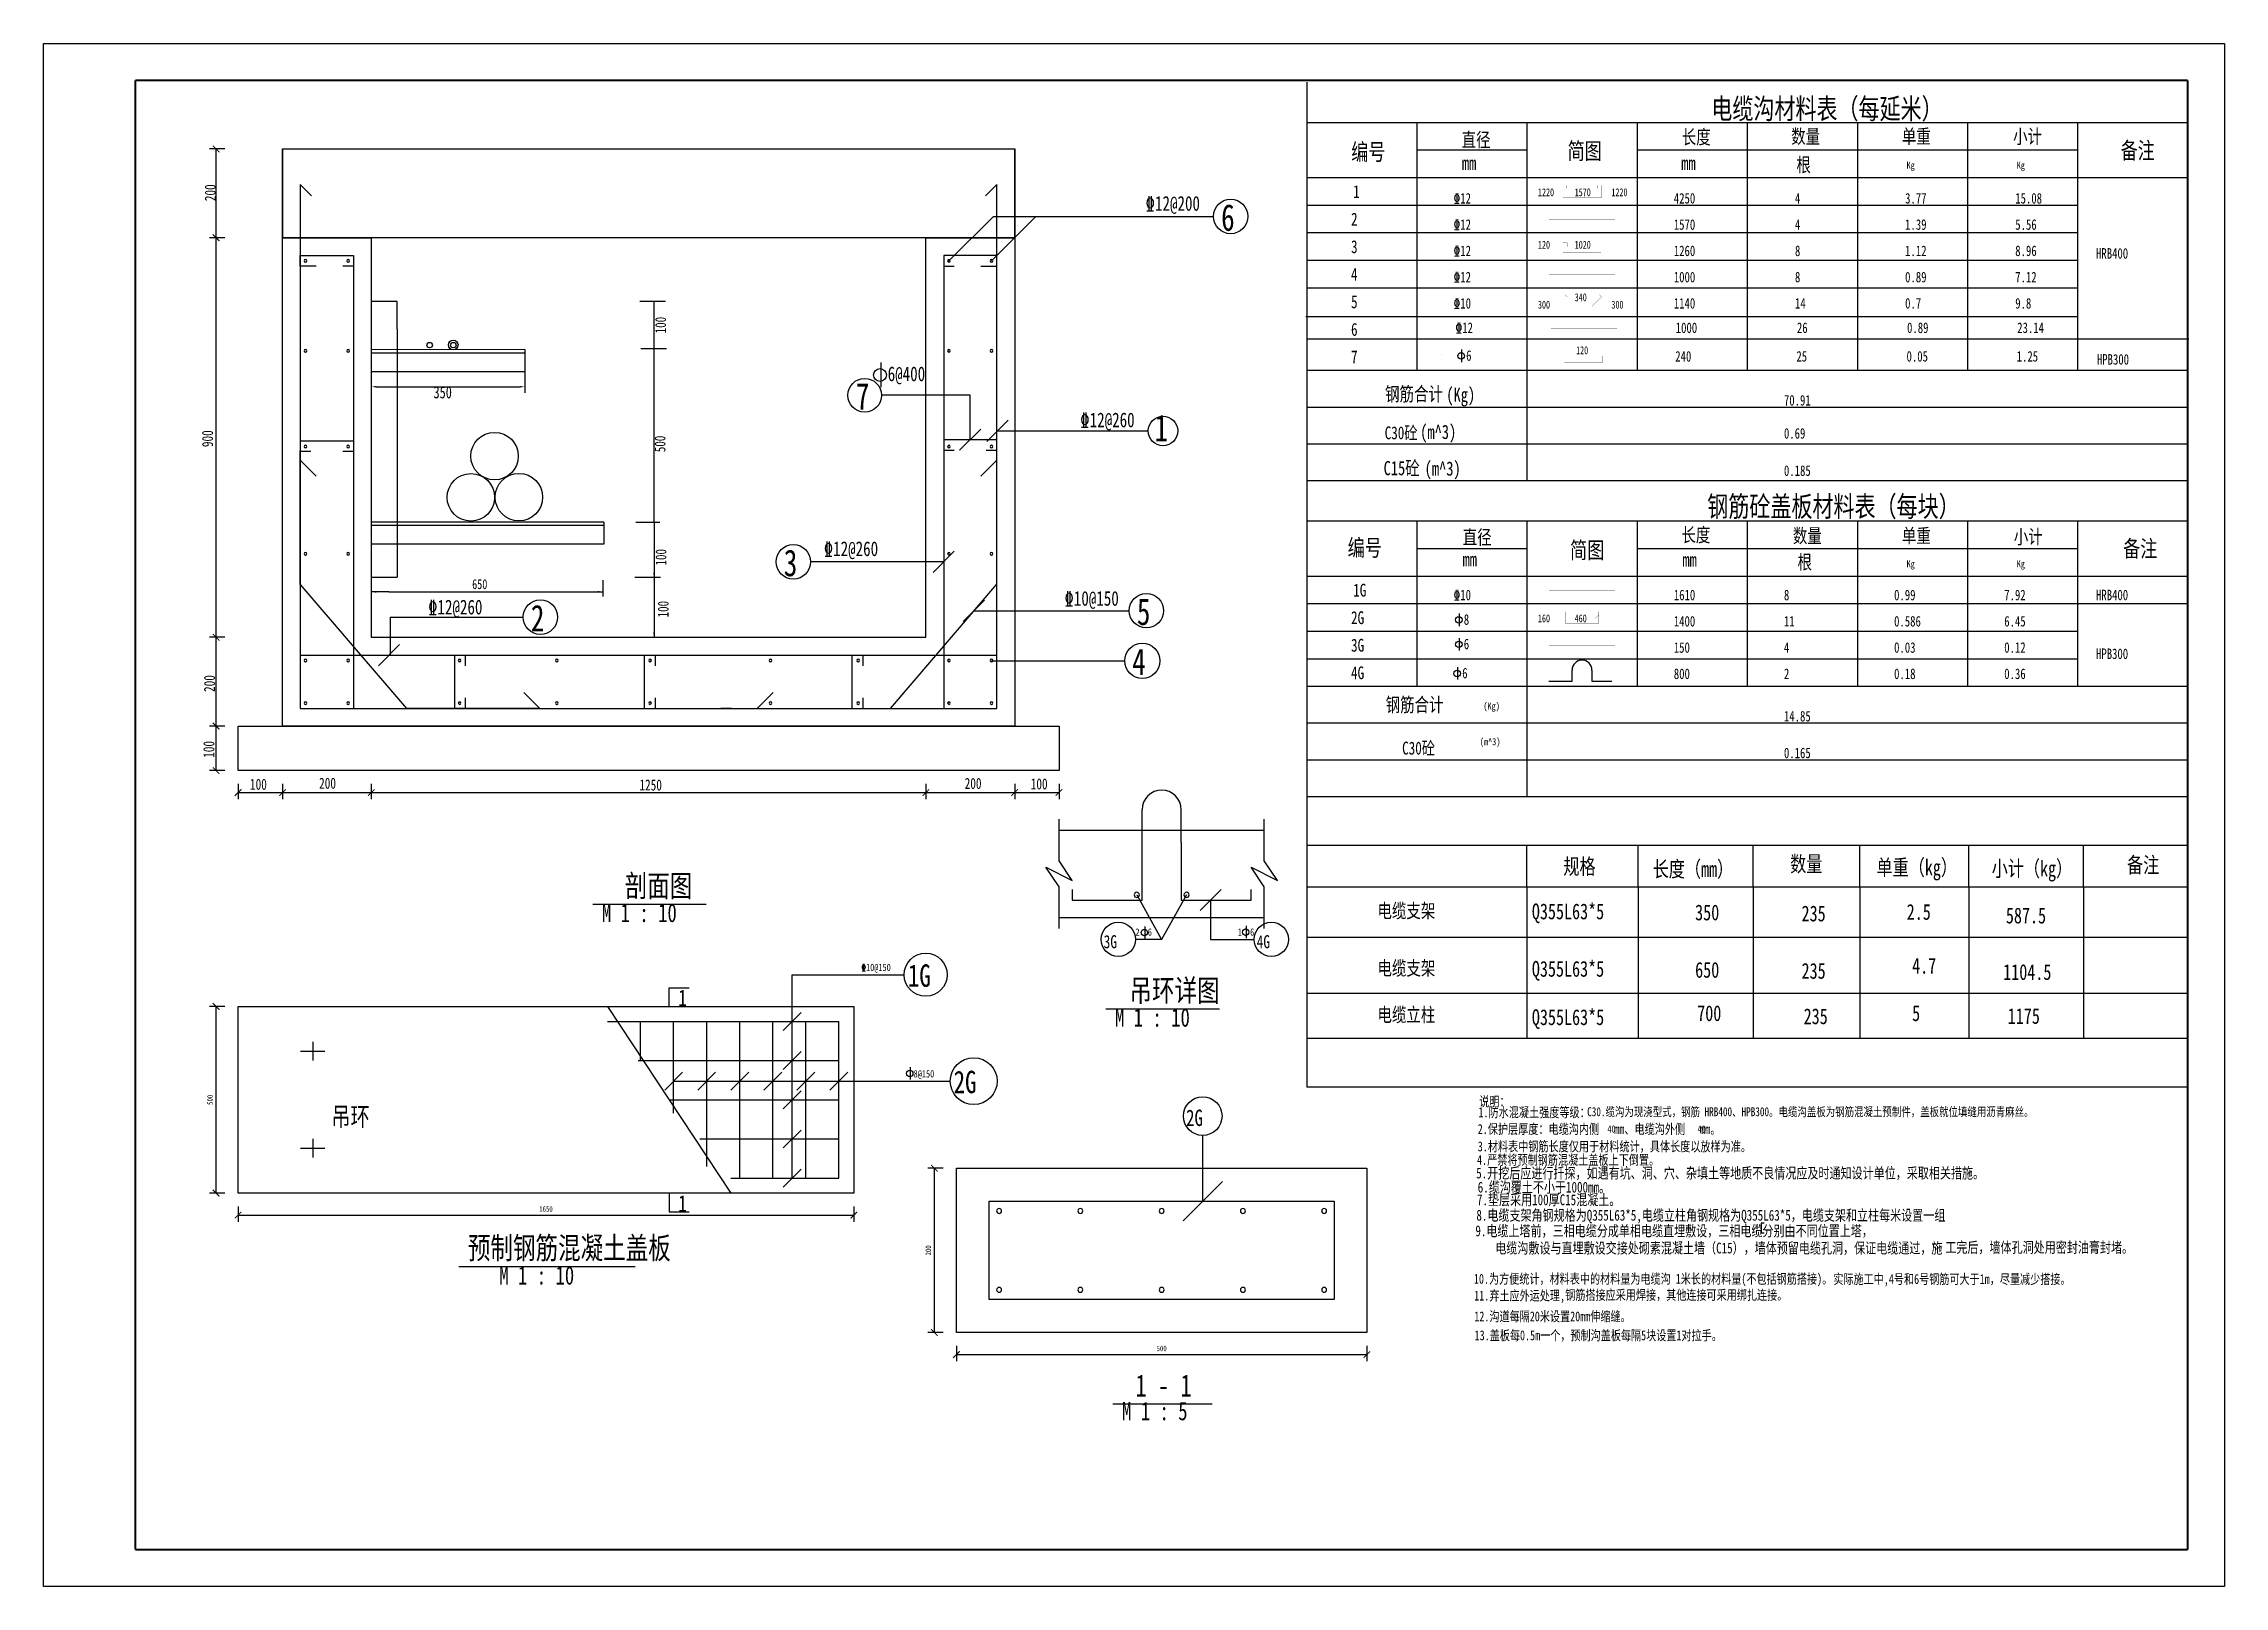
# Model space of a CAD drawing. Header units: inches. Extents: x -113 to 2477, y -497 to 443.
# Drawn here: x -64 to 530, y 1 to 421 of the extents above; entities that cross this region are included whole.
import ezdxf

# ---------------------------------------------------------------- set-up
doc = ezdxf.new("R2010")
doc.units = ezdxf.units.IN
doc.header["$MEASUREMENT"] = 0
doc.styles.add('宋体', font='', dxfattribs={"width": 0.75})
doc.styles.get('宋体').set_extended_font_data('SimSun')

msp = doc.modelspace()

# ---------------------------------------------------------------- texts
at = {"color": 0, "style": '宋体', "width": 0.75}
for s, height, p in [('电缆沟材料表（每延米）', 5.6, (390.647, 400.028)), ('编号', 4.55, (292.569, 388.79)), ('直径', 3.85, (322.624, 392.422)), ('简图', 4.55, (351.507, 389.034)), ('长度', 3.85, (382.597, 393.197)), ('数量', 3.85, (412.402, 393.36)), ('单重', 3.85, (442.529, 393.36)), ('小计', 3.85, (472.85, 393.329)), ('备注', 4.55, (502.137, 389.179)), ('mm', 3.85, (322.704, 386.087)), ('mm', 3.85, (382.454, 386.087)), ('根', 3.85, (413.821, 385.626)), ('Kg', 1.925, (443.826, 386.467)), ('Kg', 1.925, (473.826, 386.467)), ('1', 3.5, (293.096, 378.5)), ('1220', 2.145, (343.43, 379)), ('1570', 2.145, (353.43, 379)), ('1220', 2.145, (363.43, 379)), ('%%13212@200', 4, (236.549, 375.041, -2.901)), ('6', 7.252, (257.13, 369.579, -1.45)), ('2', 3.5, (292.513, 371)), ('%%13212', 2.86, (320.43, 377)), ('4250', 2.86, (380.43, 377)), ('4', 2.86, (413.43, 377)), ('3.77', 2.86, (443.43, 377)), ('15.08', 2.86, (473.43, 377)), ('%%13212', 2.86, (320.43, 369.85)), ('1570', 2.86, (380.43, 369.85)), ('4', 2.86, (413.43, 369.85)), ('1.39', 2.86, (443.43, 369.85)), ('5.56', 2.86, (473.43, 369.85)), ('3', 3.5, (292.513, 363.5)), ('%%13212', 2.86, (320.43, 362.7)), ('120', 2.145, (343.43, 364.7)), ('1020', 2.145, (353.43, 364.7)), ('1260', 2.86, (380.43, 362.7)), ('8', 2.86, (413.43, 362.7)), ('1.12', 2.86, (443.43, 362.7)), ('8.96', 2.86, (473.43, 362.7)), ('HRB400', 2.86, (495.43, 362)), ('4', 3.5, (292.513, 356)), ('%%13212', 2.86, (320.43, 355.55)), ('1000', 2.86, (380.43, 355.55)), ('8', 2.86, (413.43, 355.55)), ('0.89', 2.86, (443.43, 355.55)), ('7.12', 2.86, (473.43, 355.55)), ('5', 3.5, (292.513, 348.5)), ('%%13210', 2.86, (320.43, 348.4)), ('300', 2.145, (343.43, 348.4)), ('340', 2.145, (353.43, 350.4)), ('300', 2.145, (363.43, 348.4)), ('1140', 2.86, (380.43, 348.4)), ('14', 2.86, (413.43, 348.4)), ('0.7', 2.86, (443.43, 348.4)), ('9.8', 2.86, (473.43, 348.4)), ('%%13212', 2.86, (320.958, 341.75)), ('1000', 2.86, (380.958, 341.75)), ('26', 2.86, (413.958, 341.75)), ('0.89', 2.86, (443.958, 341.75)), ('23.14', 2.86, (473.958, 341.75)), ('6', 3.5, (292.513, 341)), ('7', 3.5, (292.513, 333.5)), ('6', 2.86, (323.867, 334.185)), ('120', 2.145, (353.822, 335.975)), ('240', 2.86, (380.822, 333.975)), ('25', 2.86, (413.822, 333.975)), ('0.05', 2.86, (443.822, 333.975)), ('1.25', 2.86, (473.822, 333.975)), ('HPB300', 2.86, (495.668, 333.138)), ('350', 3.2659, (42.595, 323.969)), ('7', 7.252, (157.624, 320.893, -1.45)), ('6@400', 4, (166.307, 328.641, -2.901)), ('钢筋合计', 3.85, (301.786, 323.225)), ('(Kg)', 3.85, (318.463, 323.015)), ('70.91', 2.86, (410.43, 322)), ('%%13212@260', 4, (218.752, 316.095, -2.901)), ('1', 7.252, (238.965, 312.277, -1.45)), ('C30砼', 3.5, (301.674, 312.827)), ('(m^ 3)', 3.85, (311.35, 312.901)), ('0.69', 2.86, (410.43, 313)), ('C15砼', 3.85, (301.386, 303.043)), ('(m^ 3)', 3.85, (312.561, 302.924)), ('0.185', 2.86, (410.43, 302.85)), ('钢筋砼盖板材料表（每块）', 5.6, (389.553, 291.752)), ('编号', 4.55, (291.601, 281.018)), ('直径', 3.85, (322.934, 284.219)), ('简图', 4.55, (352.177, 280.373)), ('长度', 3.85, (382.488, 284.865)), ('数量', 3.85, (412.862, 284.634)), ('单重', 3.85, (442.56, 284.629)), ('小计', 3.85, (473.03, 284.355)), ('备注', 4.55, (502.824, 280.769)), ('3', 7.252, (137.999, 275.546, -1.45)), ('%%13212@260', 4, (148.883, 281.027, -2.901)), ('mm', 3.85, (322.876, 278.207)), ('mm', 3.85, (382.76, 278.102)), ('根', 3.85, (414.121, 277.473)), ('Kg', 1.925, (443.826, 277.967)), ('Kg', 1.925, (473.826, 277.967)), ('650', 2.7, (53.126, 272.028)), ('1G', 3.5, (293.096, 270)), ('%%13212@260', 4, (41.108, 265.15, -2.901)), ('2', 7.252, (69.11, 260.497, -1.45)), ('%%13210@150', 4, (214.435, 267.501, -2.901)), ('5', 7.252, (234.173, 262.251, -1.45)), ('%%13210', 2.86, (320.43, 269)), ('1610', 2.86, (380.43, 269)), ('8', 2.86, (410.43, 269)), ('0.99', 2.86, (440.43, 269)), ('7.92', 2.86, (470.43, 269)), ('HRB400', 2.86, (495.43, 269)), ('2G', 3.5, (292.513, 262.5)), ('8', 2.86, (323.223, 262.319)), ('160', 2.145, (343.43, 263)), ('460', 2.145, (353.43, 263)), ('1400', 2.86, (380.43, 261.85)), ('11', 2.86, (410.43, 261.85)), ('0.586', 2.86, (440.43, 261.85)), ('6.45', 2.86, (470.43, 261.85)), ('4', 7.252, (232.888, 248.601)), ('4', 7.252, (232.888, 248.601)), ('4', 7.252, (232.888, 248.601)), ('4', 7.252, (232.888, 248.601)), ('3G', 3.5, (292.513, 255)), ('6', 2.86, (323.223, 255.669)), ('150', 2.86, (380.43, 254.7)), ('4', 2.86, (410.43, 254.7)), ('0.03', 2.86, (440.43, 254.7)), ('0.12', 2.86, (470.43, 254.7)), ('HPB300', 2.86, (495.43, 253)), ('4G', 3.5, (292.513, 247.5)), ('6', 2.86, (322.793, 247.731)), ('800', 2.86, (380.43, 247.55)), ('2', 2.86, (410.43, 247.55)), ('0.18', 2.86, (440.43, 247.55)), ('0.36', 2.86, (470.43, 247.55)), ('钢筋合计', 3.85, (301.955, 238.643)), ('(Kg)', 1.925, (328.542, 239.217)), ('14.85', 2.86, (410.43, 236)), ('(m^ 3)', 1.925, (327.58, 229.537)), ('C30砼', 3.5, (306.43, 227)), ('0.165', 2.86, (410.43, 226)), ('规格', 4.29, (350.352, 194.377)), ('长度（mm）', 4.29, (374.672, 193.674)), ('数量', 4.29, (412.13, 195.081)), ('单重（kg）', 4.29, (435.639, 194.123)), ('小计（kg）', 4.29, (467.003, 193.815)), ('备注', 4.29, (503.883, 194.799)), ('剖面图', 6, (94.679, 188.254)), ('M 1 : 10', 5, (88.458, 181.381)), ('电缆支架', 3.85, (299.71, 182.537)), ('Q355L63*5', 4.29, (341.768, 182.141)), ('350', 4.29, (386.237, 181.86)), ('235', 4.29, (415.226, 181.579)), ('2.5', 4.29, (443.864, 182.001)), ('587.5', 4.29, (470.884, 181.016)), ('2  6', 2, (233.793, 177.66, -0.714)), ('1  6', 2, (261.66, 177.66, -0.714)), ('3G', 3.5681, (225.123, 174.258, -0.714)), ('3G', 3.5681, (225.123, 174.258, -0.714)), ('4G', 3.5681, (266.809, 174.258, -0.714)), ('%%13210@150', 2, (159.124, 168.048, -0.61)), ('1G', 6.0982, (171.808, 163.765, -0.61)), ('吊环详图', 6, (232.161, 159.772)), ('电缆支架', 3.85, (299.71, 166.903)), ('Q355L63*5', 4.29, (341.768, 166.508)), ('650', 4.29, (386.237, 166.226)), ('235', 4.29, (415.226, 165.945)), ('4.7', 4.29, (445.341, 167.352)), ('1104.5', 4.29, (470.146, 165.629)), ('1', 4.5, (109.27, 158.491)), ('M 1 : 10', 5, (228.208, 152.899)), ('电缆立柱', 3.85, (299.71, 154.254)), ('Q355L63*5', 4.29, (341.768, 153.345)), ('700', 4.29, (386.8, 154.429)), ('235', 4.29, (415.789, 153.585)), ('5', 4.29, (445.341, 154.429)), ('1175', 4.29, (471.39, 153.673)), ('8@150', 2, (173.375, 139.082, -0.61)), ('2G', 6.0982, (184.269, 134.798, -0.61)), ('吊环', 5.0818, (14.789, 125.885, -0.61)), ('1.防水混凝土强度等级：  ', 2.695, (327.21, 128.259)), ('说明：', 2.695, (327.443, 131.207)), (' C30.缆沟为现浇型式，钢筋 HRB400、HPB300。电缆沟盖板为钢筋混凝土预制件，盖板就位填缝用沥青麻丝。', 2.45, (355.58, 128.525)), ('2G', 4.472, (247.595, 125.86)), ('2.保护层厚度：电缆沟内侧   mm、电缆沟外侧   mm。', 2.695, (327.014, 123.698)), ('40', 1.96, (362.364, 124.074)), ('40', 1.96, (386.917, 124.074)), ('3.材料表中钢筋长度仅用于材料统计，具体长度以放样为准。', 2.695, (327.024, 118.959)), ('5.开挖后应进行扦探，如遇有坑、洞、穴、杂填土等地质不良情况应及时通知设计单位，采取相关措施。', 2.94, (326.599, 111.586)), ('4.严禁将预制钢筋混凝土盖板上下倒置。', 2.695, (326.829, 115.3)), ('7.垫层采用100厚C15混凝土。', 2.94, (326.803, 104.309)), ('6.缆沟覆土不小于1000mm。', 2.94, (327.021, 107.741)), ('1', 4.5, (109.27, 102.509)), ('8.电缆支架角钢规格为Q355L63*5,电缆立柱角钢规格为Q355L63*5，电缆支架和立柱每米设置一组', 2.94, (326.648, 100.095)), ('预制钢筋混凝土盖板', 6, (51.97, 89.662)), ('9.电缆上塔前，三相电缆分成单相电缆直埋敷设，三相电缆分别由不同位置上塔，', 2.94, (326.382, 95.84)), ('电缆沟敷设与直埋敷设交接处砌素混凝土墙（C15），墙体预留电缆孔洞，保证电缆通过，施', 2.94, (331.805, 91.168)), ('工完后，墙体孔洞处用密封油膏封堵。', 2.94, (454.39, 91.348)), ('M 1 : 10', 5, (60.508, 82.694)), ('10.为方便统计，材料表中的材料量为电缆沟 1米长的材料量(不包括钢筋搭接)。', 2.688, (325.979, 82.92)), ('实际施工中,4号和6号钢筋可大于1m，尽量减少搭接。', 2.688, (423.884, 82.853)), ('11.弃土应外运处理,', 2.688, (326.063, 78.354)), ('钢筋搭接应采用焊接，其他连接可采用绑扎连接。', 2.688, (350.849, 78.536)), ('12.沟道每隔20米设置20mm伸缩缝。', 2.688, (326.086, 72.686)), ('13.盖板每0.5m一个，预制沟盖板每隔5块设置1对拉手。', 2.688, (326.173, 67.529)), ('1 - 1', 6, (233.803, 52.217)), ('M 1 : 5', 5, (230.131, 45.755))]:
    msp.add_text(s, height=height, dxfattribs=at).set_placement(p)
for s, p in [('100', (105.914, 341.652)), ('500', (105.76, 309.301)), ('100', (106.009, 278.448)), ('100', (106.625, 264.317))]:
    msp.add_text(s, height=2.9393, rotation=90, dxfattribs=at).set_placement(p)
at = {"color": 0, "attachment_point": 5, "rotation": 90, "style": '宋体'}
for s, insert, char_height in [('\\A1;200', (-18.19, 379.942), 3), ('\\A1;900', (-18.937, 312.981), 3), ('\\A1;200', (-18.404, 246.317), 3), ('\\A1;100', (-18.58, 228.398), 3), ('\\A1;500', (-18.27, 133), 1.5), ('\\A1;200', (177.38, 92), 1.5)]:
    msp.add_mtext(s, dxfattribs=dict(at, insert=insert, char_height=char_height))
at = {"color": 0, "attachment_point": 5, "style": '宋体'}
for s, insert, char_height in [('\\A1;100', (-5.098, 218.873), 3), ('\\A1;200', (13.736, 219.154), 3), ('\\A1;1250', (101.744, 218.681), 3), ('\\A1;200', (189.567, 219.111), 3), ('\\A1;100', (207.568, 218.967), 3), ('\\A1;1650', (73.23, 103.241), 1.5), ('\\A1;500', (240.93, 65.29), 1.5)]:
    msp.add_mtext(s, dxfattribs=dict(at, insert=insert, char_height=char_height))

# ---------------------------------------------------------------- blocks, each defined once
blk = doc.blocks.new('_ArchTick')
at = {"color": 0, "linetype": 'ByBlock', "const_width": 0.15}
blk.add_lwpolyline([(-0.5, -0.5), (0.5, 0.5)], dxfattribs=at)
blk = doc.blocks.new('a2')
at = {"color": 3}
for p, q in [((-584, 410), (10, 410)), ((-584, -10), (-584, 410)), ((10, 410), (10, -10)), ((10, -10), (-584, -10))]:
    blk.add_line(p, q, dxfattribs=at)
at = {"color": 3, "const_width": 0.6}
for points in [[(-559, 0), (-559, 400)], [(-559, 400), (0, 400)], [(0, 400), (0, 0)], [(0, 0), (-559, 0)]]:
    blk.add_lwpolyline(points, dxfattribs=at)

# ---------------------------------------------------------------- linework, layer by layer
at = {"color": 0}
for p, q in [((280.43, 410), (280.43, 301.5)), ((520.43, 399), (280.43, 399)), ((310.43, 399), (310.43, 331.5)), ((340.43, 399), (340.43, 301.5)), ((370.43, 399), (370.43, 331.5)), ((400.43, 399), (400.43, 331.5)), ((430.43, 399), (430.43, 331.5)), ((460.43, 399), (460.43, 331.5)), ((490.43, 399), (490.43, 331.5)), ((-14.245, 391.855), (-18.42, 391.855)), ((-16.62, 367.682), (-16.62, 391.855)), ((1.466, 367.682), (1.466, 391.855)), ((1.466, 391.855), (1.466, 391.855)), ((1.466, 391.855), (1.466, 367.682)), ((1.466, 367.682), (1.466, 391.855)), ((1.466, 391.855), (200.893, 391.855)), ((1.466, 234.731), (1.466, 391.855)), ((1.466, 391.855), (1.466, 391.855)), ((1.466, 391.855), (1.466, 367.682)), ((200.893, 367.682), (200.893, 391.855)), ((200.893, 391.855), (200.893, 391.855)), ((200.893, 391.855), (200.893, 367.682)), ((200.893, 391.855), (200.893, 367.682)), ((200.893, 367.682), (200.893, 391.855)), ((200.893, 391.855), (200.893, 391.855)), ((200.893, 391.855), (200.893, 234.731)), ((340.43, 391.5), (310.43, 391.5)), ((490.43, 391.5), (370.43, 391.5)), ((9.377, 379.11), (6.301, 382.186)), ((6.301, 382.186), (6.301, 239.566)), ((196.059, 382.186), (192.982, 379.11)), ((196.059, 239.566), (196.059, 382.186)), ((520.43, 384), (280.43, 384)), ((490.43, 376.5), (280.43, 376.5)), ((183.005, 361.397), (195.092, 373.484)), ((194.608, 361.397), (206.695, 373.484)), ((195.092, 373.484), (255.041, 373.484)), ((206.695, 373.484), (255.041, 373.484)), ((490.43, 369), (280.43, 369)), ((-14.245, 367.682), (-18.42, 367.682)), ((-14.245, 367.682), (-18.42, 367.682)), ((-16.62, 258.904), (-16.62, 367.682)), ((1.466, 367.682), (25.639, 367.682)), ((25.639, 367.682), (1.466, 367.682)), ((200.893, 367.682), (1.466, 367.682)), ((1.466, 367.682), (25.639, 367.682)), ((6.301, 359.947), (6.301, 362.848)), ((6.301, 362.848), (20.805, 362.848)), ((6.301, 359.947), (6.301, 362.848)), ((6.301, 362.848), (20.805, 362.848)), ((20.805, 362.848), (20.805, 359.947)), ((20.805, 362.848), (20.805, 239.566)), ((25.639, 367.682), (25.639, 367.682)), ((25.639, 367.682), (25.639, 258.904)), ((200.893, 367.682), (176.72, 367.682)), ((176.72, 367.682), (176.72, 367.682)), ((176.72, 367.682), (200.893, 367.682)), ((176.72, 258.904), (176.72, 367.682)), ((176.72, 367.682), (200.893, 367.682)), ((9.202, 359.947), (6.301, 359.947)), ((10.652, 359.947), (6.301, 359.947)), ((20.805, 359.947), (17.904, 359.947)), ((183.005, 361.397), (183.005, 361.397)), ((194.608, 361.397), (194.608, 361.397)), ((490.43, 361.5), (280.43, 361.5)), ((490.43, 354), (280.43, 354)), ((32.687, 350.328), (25.688, 350.328)), ((32.687, 342.838), (32.687, 350.363)), ((105.754, 350.328), (98.756, 350.328)), ((102.648, 350.235), (102.642, 337.486)), ((490.191, 346.156), (280.191, 346.156)), ((32.687, 342.838), (32.687, 279.068)), ((520.668, 340.06), (280.668, 340.06)), ((67.435, 337.244), (25.667, 337.162)), ((67.435, 336.229), (25.667, 336.229)), ((67.435, 337.244), (67.435, 331.266)), ((67.435, 337.244), (67.435, 325.498)), ((106.072, 337.467), (99.074, 337.467)), ((102.659, 335.948), (102.659, 337.467)), ((102.659, 291.515), (102.659, 335.948)), ((164.45, 333.737), (164.45, 326.964)), ((317.273, 335.827), (317.273, 335.827)), ((322.62, 337.216), (322.62, 333.829)), ((25.667, 331.283), (67.435, 331.266)), ((26.984, 327.118), (66.139, 327.118)), ((520.43, 331.5), (280.43, 331.5)), ((188.807, 324.798), (164.634, 324.798)), ((188.807, 312.712), (188.807, 324.798)), ((520.43, 321.5), (280.43, 321.5)), ((191.707, 315.612), (185.906, 309.811)), ((199.084, 317.991), (193.283, 312.189)), ((196.183, 315.09), (237.277, 315.09)), ((6.301, 312.435), (20.805, 312.435)), ((6.301, 273.408), (6.301, 309.667)), ((9.202, 309.535), (6.301, 309.535)), ((20.805, 309.535), (17.904, 309.535)), ((520.43, 311.5), (280.43, 311.5)), ((6.301, 307.166), (10.652, 302.815)), ((520.43, 301.5), (280.43, 301.5)), ((280.43, 301.5), (280.43, 215.5)), ((102.659, 290.219), (102.659, 291.515)), ((6.301, 287.428), (6.301, 290.329)), ((20.805, 290.329), (20.805, 287.428)), ((89.021, 290.266), (25.688, 290.266)), ((89.016, 289.332), (25.688, 289.332)), ((89.016, 289.332), (89.016, 289.332)), ((89.063, 284.387), (89.063, 290.219)), ((97.697, 290.219), (104.279, 290.219)), ((102.659, 290.219), (102.659, 258.904)), ((520.43, 290.5), (280.43, 290.5)), ((310.43, 290.5), (310.43, 245.5)), ((340.43, 290.5), (340.43, 215.5)), ((370.43, 290.5), (370.43, 245.5)), ((400.43, 290.5), (400.43, 245.5)), ((430.43, 290.5), (430.43, 245.5)), ((460.43, 290.5), (460.43, 245.5)), ((490.43, 290.5), (490.43, 245.5)), ((25.688, 284.387), (89.063, 284.387)), ((181.555, 279.451), (145.295, 279.451)), ((184.456, 282.352), (178.654, 276.55)), ((340.43, 283), (310.43, 283)), ((490.43, 283), (370.43, 283)), ((35.308, 239.566), (6.301, 273.408)), ((25.688, 275.301), (32.687, 275.301)), ((32.687, 279.068), (32.687, 275.301)), ((88.698, 274.501), (88.698, 270.001)), ((97.41, 275.301), (104.408, 275.301)), ((520.43, 275.5), (280.43, 275.5)), ((30.396, 271.276), (25.695, 271.26)), ((30.396, 271.276), (70.423, 271.276)), ((70.423, 271.276), (88.583, 271.276)), ((192.681, 269.057), (186.88, 263.255)), ((520.43, 268), (280.43, 268)), ((30.76, 264.401), (67.02, 264.401)), ((30.76, 264.401), (30.76, 254.069)), ((189.781, 266.156), (232.083, 266.156)), ((321.976, 265.35), (321.976, 261.963)), ((-14.245, 258.904), (-18.42, 258.904)), ((-14.245, 258.904), (-18.42, 258.904)), ((-16.62, 234.731), (-16.62, 258.904)), ((25.639, 258.904), (176.72, 258.904)), ((33.368, 256.932), (27.567, 251.13)), ((490.43, 260.5), (280.43, 260.5)), ((321.976, 258.699), (321.976, 255.313)), ((6.301, 254.069), (196.059, 254.069)), ((48.362, 239.566), (48.362, 254.069)), ((48.362, 254.069), (51.262, 254.069)), ((51.262, 254.069), (51.262, 251.169)), ((100.106, 239.566), (100.106, 254.069)), ((103.007, 254.069), (103.007, 251.169)), ((120.881, 254.069), (123.781, 254.069)), ((156.619, 239.566), (156.619, 254.069)), ((159.52, 254.069), (159.52, 251.169)), ((183.005, 252.619), (183.005, 252.619)), ((194.608, 252.619), (194.608, 252.619)), ((194.619, 252.506), (230.879, 252.506)), ((194.619, 252.506), (230.879, 252.506)), ((194.619, 252.506), (230.879, 252.506)), ((194.619, 252.506), (230.879, 252.506)), ((490.43, 253), (280.43, 253)), ((321.546, 250.762), (321.546, 247.375)), ((352.73, 247), (352.73, 250)), ((358.13, 250), (358.13, 247)), ((67.217, 243.917), (71.568, 239.566)), ((520.43, 245.5), (280.43, 245.5)), ((346.43, 247), (352.73, 247)), ((358.13, 247), (363.53, 247)), ((6.301, 239.566), (196.059, 239.566)), ((71.568, 239.566), (35.308, 239.566)), ((51.262, 239.566), (48.362, 239.566)), ((51.262, 242.466), (51.262, 239.566)), ((103.007, 242.466), (103.007, 239.566)), ((123.781, 239.566), (120.881, 239.566)), ((159.52, 242.466), (159.52, 239.566)), ((183.005, 241.016), (183.005, 241.016)), ((194.608, 241.016), (194.608, 241.016)), ((-14.245, 234.731), (-18.42, 234.731)), ((-14.245, 234.731), (-18.42, 234.731)), ((-16.62, 222.645), (-16.62, 234.731)), ((-10.62, 222.645), (-10.62, 234.731)), ((-10.62, 234.731), (212.98, 234.731)), ((200.893, 234.731), (1.466, 234.731)), ((212.98, 234.731), (212.98, 222.645)), ((520.43, 235.5), (280.43, 235.5)), ((-14.245, 222.645), (-18.42, 222.645)), ((212.98, 222.645), (-10.62, 222.645)), ((520.43, 225.5), (280.43, 225.5)), ((-10.62, 219.02), (-10.62, 214.845)), ((-10.62, 216.645), (1.466, 216.645)), ((1.466, 219.02), (1.466, 214.845)), ((1.466, 219.02), (1.466, 214.845)), ((1.466, 216.645), (25.639, 216.645)), ((25.639, 219.02), (25.639, 214.845)), ((25.639, 219.02), (25.639, 214.845)), ((25.639, 216.645), (176.72, 216.645)), ((176.72, 219.02), (176.72, 214.845)), ((176.72, 219.02), (176.72, 214.845)), ((176.72, 216.645), (200.893, 216.645)), ((200.893, 219.02), (200.893, 214.845)), ((200.893, 219.02), (200.893, 214.845)), ((200.893, 216.645), (212.98, 216.645)), ((212.98, 219.02), (212.98, 214.845)), ((520.43, 215.5), (280.43, 215.5)), ((280.43, 215.5), (280.43, 201.783)), ((212.98, 198.068), (212.98, 209.394)), ((235.578, 203.004, -0.714), (235.58, 211.975)), ((246.282, 203.004, -0.714), (246.272, 211.975)), ((268.88, 198.068), (268.88, 209.394)), ((212.98, 206.394, -0.714), (268.88, 206.394, -0.714)), ((235.578, 187.364, -0.714), (235.578, 203.004, -0.714)), ((246.282, 203.004, -0.714), (246.282, 187.364, -0.714)), ((520.43, 202.251), (280.43, 202.251)), ((340.43, 190.865), (340.43, 202.251)), ((370.75, 190.865), (370.75, 202.251)), ((402.029, 190.865), (402.029, 202.251)), ((431.073, 190.865), (431.073, 202.251)), ((460.755, 190.865), (460.755, 202.251)), ((492.033, 190.865), (492.033, 202.251)), ((212.98, 190.932), (209.412, 196.284)), ((209.412, 196.284), (216.548, 192.716)), ((216.548, 192.716), (212.98, 198.068)), ((268.88, 190.932), (265.312, 196.284)), ((265.312, 196.284), (272.448, 192.716)), ((272.448, 192.716), (268.88, 198.068)), ((280.43, 201.783), (280.43, 187.855)), ((212.98, 179.606), (212.98, 190.932)), ((216.548, 190.218, -0.714), (216.548, 187.364, -0.714)), ((257.105, 190.218), (251.396, 184.509)), ((265.312, 187.364, -0.714), (265.312, 190.218, -0.714)), ((268.88, 179.606), (268.88, 190.932)), ((520.43, 190.865), (280.43, 190.865)), ((340.43, 190.865), (340.43, 176.936)), ((370.75, 190.865), (370.75, 177.216)), ((402.029, 190.865), (402.029, 177.216)), ((431.073, 190.865), (431.073, 177.216)), ((460.755, 190.865), (460.755, 177.216)), ((492.033, 190.865), (492.033, 176.936)), ((216.548, 187.364, -0.714), (235.578, 187.364, -0.714)), ((234.15, 188.791), (240.93, 176.66)), ((234.15, 188.791), (234.15, 188.791)), ((247.709, 188.791), (240.93, 176.66)), ((246.282, 187.364, -0.714), (265.312, 187.364, -0.714)), ((247.709, 188.791), (247.709, 188.791)), ((254.251, 187.364), (254.251, 176.66)), ((280.43, 187.855), (280.43, 136.445)), ((212.98, 182.606, -0.714), (268.88, 182.606, -0.714)), ((236.317, 180.218), (236.317, 176.831)), ((263.917, 180.345), (263.917, 176.958)), ((240.93, 176.66), (233.793, 176.66)), ((240.93, 176.66), (233.793, 176.66)), ((254.251, 176.66), (266.144, 176.66)), ((520.43, 177.216), (280.43, 177.216)), ((340.43, 176.936), (340.43, 149.639)), ((370.75, 177.216), (370.75, 149.639)), ((402.029, 177.216), (402.029, 149.639)), ((431.073, 177.216), (431.073, 149.639)), ((460.755, 177.216), (460.755, 149.639)), ((492.033, 177.216), (492.033, 149.639)), ((140.31, 154.344), (140.31, 167.048)), ((140.31, 167.048), (170.801, 167.048)), ((106.77, 158.491), (106.77, 163.491)), ((106.77, 163.491), (112.27, 163.491)), ((520.43, 161.922), (280.43, 161.922)), ((-14.245, 158.409), (-18.42, 158.409)), ((-16.62, 107.591), (-16.62, 158.409)), ((-10.62, 107.591, -0.61), (-10.62, 158.409, -0.61)), ((-10.62, 158.409, -0.61), (157.08, 158.409, -0.61)), ((90, 158.409, -0.61), (123.54, 107.591, -0.61)), ((142.749, 156.783), (137.87, 151.904)), ((157.08, 158.409, -0.61), (157.08, 107.591, -0.61)), ((9.707, 148.754, -0.61), (9.707, 143.672, -0.61)), ((90, 154.344, -0.61), (153.014, 154.344, -0.61)), ((99.002, 143.89, -0.61), (99.002, 154.344, -0.61)), ((108.004, 129.37, -0.61), (108.004, 154.344, -0.61)), ((117.006, 114.851, -0.61), (117.006, 154.344, -0.61)), ((126.008, 111.656, -0.61), (126.008, 154.344, -0.61)), ((135.01, 111.656, -0.61), (135.01, 154.344, -0.61)), ((140.31, 143.672), (140.31, 154.344)), ((144.012, 111.656, -0.61), (144.012, 154.344, -0.61)), ((153.014, 111.656, -0.61), (153.014, 154.344, -0.61)), ((520.43, 149.639), (280.43, 149.639)), ((6.404, 146.213, -0.61), (13.01, 146.213, -0.61)), ((98.385, 143.672, -0.61), (153.014, 143.672, -0.61)), ((142.749, 146.111), (137.87, 141.233)), ((140.31, 133), (140.31, 143.672)), ((110.443, 140.521), (105.565, 135.643)), ((108.004, 138.082), (117.006, 138.082)), ((119.445, 140.521), (114.567, 135.643)), ((117.006, 138.082), (126.008, 138.082)), ((128.447, 140.521), (123.569, 135.643)), ((126.008, 138.082), (135.01, 138.082)), ((137.449, 140.521), (132.571, 135.643)), ((135.01, 138.082), (144.012, 138.082)), ((146.451, 140.521), (141.573, 135.643)), ((144.012, 138.082), (153.014, 138.082)), ((155.453, 140.521), (150.575, 135.643)), ((153.014, 138.082), (163.033, 138.082)), ((163.033, 138.082), (183.36, 138.082)), ((172.421, 141.882), (172.421, 138.495)), ((106.77, 133, -0.61), (153.014, 133, -0.61)), ((142.749, 135.439), (137.87, 130.561)), ((140.31, 122.328), (140.31, 133)), ((520.43, 136.445), (280.43, 136.445)), ((142.749, 124.767), (137.87, 119.889)), ((6.404, 119.787, -0.61), (13.01, 119.787, -0.61)), ((9.707, 122.328, -0.61), (9.707, 117.246, -0.61)), ((115.155, 122.328, -0.61), (153.014, 122.328, -0.61)), ((140.31, 111.656), (140.31, 122.328)), ((252.11, 105.416), (252.11, 123.304)), ((142.749, 114.096), (137.87, 109.217)), ((181.405, 114.36), (177.23, 114.36)), ((179.03, 69.64), (179.03, 114.36)), ((185.03, 69.64, -1.342), (185.03, 114.36, -1.342)), ((185.03, 114.36, -1.342), (296.83, 114.36, -1.342)), ((296.83, 114.36, -1.342), (296.83, 69.64, -1.342)), ((-14.245, 107.591), (-18.42, 107.591)), ((157.08, 107.591, -0.61), (-10.62, 107.591, -0.61)), ((106.77, 107.509), (106.77, 102.509)), ((123.54, 111.656, -0.61), (153.014, 111.656, -0.61)), ((257.476, 110.782), (246.743, 100.05)), ((-10.62, 103.966), (-10.62, 99.791)), ((-10.62, 101.591), (157.08, 101.591)), ((106.77, 102.509), (112.27, 102.509)), ((157.08, 103.966), (157.08, 99.791)), ((193.974, 78.584, -1.342), (193.974, 105.416, -1.342)), ((193.974, 105.416, -1.342), (287.886, 105.416, -1.342)), ((287.886, 105.416, -1.342), (287.886, 78.584, -1.342)), ((405.069, 99.404), (404.224, 99.404)), ((404.227, 96.789), (405.016, 96.789)), ((404.233, 99.41), (404.233, 96.791)), ((287.886, 78.584, -1.342), (193.974, 78.584, -1.342)), ((181.405, 69.64), (177.23, 69.64)), ((296.83, 69.64, -1.342), (185.03, 69.64, -1.342)), ((185.03, 66.015), (185.03, 61.84)), ((296.83, 66.015), (296.83, 61.84)), ((185.03, 63.64), (296.83, 63.64))]:
    msp.add_line(p, q, dxfattribs=at)
at = {"color": 0, "extrusion": (0, 0, -1)}
for p, q in [((196.059, 362.848), (181.555, 362.848)), ((181.555, 362.848), (181.555, 359.947)), ((196.059, 362.848), (181.555, 362.848)), ((181.555, 362.848), (181.555, 239.566)), ((196.059, 359.947), (196.059, 362.848)), ((196.059, 359.947), (196.059, 362.848)), ((181.555, 359.947), (184.456, 359.947)), ((191.707, 359.947), (196.059, 359.947)), ((193.158, 359.947), (196.059, 359.947)), ((196.059, 312.712), (181.555, 312.712)), ((181.555, 309.811), (184.456, 309.811)), ((193.158, 309.811), (196.059, 309.811)), ((196.059, 273.408), (196.059, 309.667)), ((196.059, 307.166), (191.707, 302.815)), ((181.555, 290.329), (181.555, 287.428)), ((196.059, 287.428), (196.059, 290.329)), ((167.051, 239.566), (196.059, 273.408)), ((135.143, 243.917), (130.792, 239.566)), ((130.792, 239.566), (167.051, 239.566))]:
    msp.add_line(p, q, dxfattribs=at)
at = {"color": 0, "ltscale": 2}
for p, q in [((85.958, 186.234), (116.902, 186.234)), ((225.708, 157.753), (256.652, 157.753)), ((49.47, 87.643), (97.49, 87.643)), ((227.631, 50.198), (254.728, 50.198))]:
    msp.add_line(p, q, dxfattribs=at)
at = {"color": 0}
for points in [[(351.13, 381.15, 0.05, 0.05, 0), (351.13, 381.95, 0.05, 0.05, 0), (350.23, 381.95, 0.05, 0.05, 0), (350.23, 378.55, 0.05, 0.05, 0), (360.63, 378.55, 0.05, 0.05, 0), (360.63, 381.95, 0.05, 0.05, 0), (359.73, 381.95, 0.05, 0.05, 0), (359.73, 381.15, 0.05, 0.05, 0)], [(347.394, 372.75, 0.05, 0.05, 0), (346.43, 372.75, 0.05, 0.05, 0), (346.43, 372.75, 0.05, 0.05, 0), (364.43, 372.75, 0.05, 0.05, 0), (364.43, 372.75, 0.05, 0.05, 0), (363.465, 372.75, 0.05, 0.05, 0)], [(351.38, 365.25, 0.05, 0.05, 0), (351.38, 366.3, 0.05, 0.05, 0), (350.23, 366.3, 0.05, 0.05, 0), (350.23, 363.65, 0.05, 0.05, 0), (360.63, 363.65, 0.05, 0.05, 0)], [(347.394, 357.75, 0.05, 0.05, 0), (346.43, 357.75, 0.05, 0.05, 0), (346.43, 357.75, 0.05, 0.05, 0), (364.43, 357.75, 0.05, 0.05, 0), (364.43, 357.75, 0.05, 0.05, 0), (363.465, 357.75, 0.05, 0.05, 0)], [(351.455, 351.5, 0.05, 0.05, 0), (350.755, 352.2, 0.05, 0.05, 0), (350.155, 351.6, 0.05, 0.05, 0), (352.755, 349, 0.05, 0.05, 0), (358.105, 349, 0.05, 0.05, 0), (360.705, 351.6, 0.05, 0.05, 0), (360.105, 352.2, 0.05, 0.05, 0), (359.405, 351.5, 0.05, 0.05, 0)], [(347.922, 342.9, 0.05, 0.05, 0), (346.958, 342.9, 0.05, 0.05, 0), (346.958, 342.9, 0.05, 0.05, 0), (364.958, 342.9, 0.05, 0.05, 0), (364.958, 342.9, 0.05, 0.05, 0), (363.993, 342.9, 0.05, 0.05, 0)], [(352.472, 335.475, 0.05, 0.05, 0), (350.622, 335.475, 0.05, 0.05, 0), (350.622, 333.725, 0.05, 0.05, 0), (361.022, 333.725, 0.05, 0.05, 0), (361.022, 335.475, 0.05, 0.05, 0), (359.172, 335.475, 0.05, 0.05, 0)], [(347.394, 271.75, 0.05, 0.05, 0), (346.43, 271.75, 0.05, 0.05, 0), (346.43, 271.75, 0.05, 0.05, 0), (364.43, 271.75, 0.05, 0.05, 0), (364.43, 271.75, 0.05, 0.05, 0), (363.465, 271.75, 0.05, 0.05, 0)], [(347.394, 256.75, 0.05, 0.05, 0), (346.43, 256.75, 0.05, 0.05, 0), (346.43, 256.75, 0.05, 0.05, 0), (364.43, 256.75, 0.05, 0.05, 0), (364.43, 256.75, 0.05, 0.05, 0), (363.465, 256.75, 0.05, 0.05, 0)]]:
    msp.add_lwpolyline(points, format="xyseb", dxfattribs=at)
msp.add_lwpolyline([(350.83, 262.775, 0.05, 0.05, 0), (360.03, 262.775, 0.05, 0.05, 0), (360.03, 265.025, 0.05, 0.05, 0), (359.03, 264.025, 0.05, 0.05, 0), (360.03, 265.025, 0.05, 0.05, 0), (360.03, 265.875, 0.05, 0.05, 0), (359.18, 265.875, 0.05, 0.05, 0), (358.18, 264.875, 0.05, 0.05, 0), (359.18, 265.875, 0.05, 0.05, 0), (350.83, 265.875, 0.05, 0.05, 0), (350.83, 262.775, 0.05, 0.05, 0)], format="xyseb", close=True, dxfattribs=at)
for centre, radius in [((259.734, 373.484, -1.45), 4.693), ((259.734, 373.484, -1.45), 4.693), ((41.539, 338.462), 0.739), ((47.954, 338.489), 1.32), ((47.983, 338.456), 0.739), ((322.508, 335.513), 0.877), ((160.041, 324.798, -1.45), 4.593), ((164.225, 330.331), 1.755), ((241.292, 315.09, -1.45), 4.014), ((59.226, 308.239), 6.469), ((52.778, 297.009), 6.469), ((65.859, 297.056), 6.469), ((140.602, 279.451, -1.45), 4.693), ((71.713, 264.401, -1.45), 4.693), ((236.776, 266.156, -1.45), 4.693), ((321.864, 263.647), 0.877), ((235.677, 252.506), 4.799), ((235.677, 252.506), 4.799), ((235.677, 252.506), 4.799), ((235.677, 252.506), 4.799), ((321.864, 256.996), 0.877), ((321.434, 249.059), 0.877), ((229.126, 176.66, -0.714), 4.668), ((229.126, 176.66, -0.714), 4.668), ((236.204, 178.515), 0.877), ((263.804, 178.642), 0.877), ((270.812, 176.66, -0.714), 4.668), ((176.655, 167.048, -0.61), 5.855), ((189.742, 138.082, -0.61), 6.382), ((172.308, 140.179), 0.877), ((252.11, 128.569), 5.265)]:
    msp.add_circle(centre, radius, dxfattribs=at)
for centre, radius, start, end in [((7.751, 361.397), 0.363, 0.000002, 179.999998), ((7.751, 361.397), 0.363, 0.000002, 179.999998), ((7.751, 361.397), 0.363, 180.000002, 359.999998), ((7.751, 361.397), 0.363, 180.000002, 359.999998), ((19.354, 361.397), 0.363, 0.000002, 179.999998), ((19.354, 361.397), 0.363, 0.000002, 179.999998), ((19.354, 361.397), 0.363, 180.000002, 359.999998), ((19.354, 361.397), 0.363, 180.000002, 359.999998), ((183.005, 361.397), 0.363, 0.000002, 179.999998), ((183.005, 361.397), 0.363, 0.000002, 179.999998), ((183.005, 361.397), 0.363, 180.000002, 359.999998), ((183.005, 361.397), 0.363, 180.000002, 359.999998), ((194.608, 361.397), 0.363, 0.000002, 179.999998), ((194.608, 361.397), 0.363, 0.000002, 179.999998), ((194.608, 361.397), 0.363, 180.000002, 359.999998), ((194.608, 361.397), 0.363, 180.000002, 359.999998), ((7.751, 336.894), 0.363, 0.000002, 179.999998), ((7.751, 336.894), 0.363, 180.000002, 359.999998), ((19.354, 336.894), 0.363, 0.000002, 179.999998), ((19.354, 336.894), 0.363, 180.000002, 359.999998), ((183.005, 336.894), 0.363, 0.000002, 179.999998), ((183.005, 336.894), 0.363, 180.000002, 359.999998), ((194.608, 336.894), 0.363, 0.000002, 179.999998), ((194.608, 336.894), 0.363, 180.000002, 359.999998), ((7.751, 310.816), 0.363, 0.000002, 179.999998), ((7.751, 310.816), 0.363, 180.000002, 359.999998), ((19.354, 310.816), 0.363, 0.000002, 179.999998), ((19.354, 310.816), 0.363, 180.000002, 359.999998), ((183.005, 310.816), 0.363, 0.000002, 179.999998), ((183.005, 310.816), 0.363, 180.000002, 359.999998), ((194.608, 310.816), 0.363, 0.000002, 179.999998), ((194.608, 310.816), 0.363, 180.000002, 359.999998), ((7.751, 281.67), 0.363, 0.000002, 179.999998), ((7.751, 281.67), 0.363, 180.000002, 359.999998), ((19.354, 281.67), 0.363, 0.000002, 179.999998), ((19.354, 281.67), 0.363, 180.000002, 359.999998), ((183.005, 281.67), 0.363, 0.000002, 179.999998), ((183.005, 281.67), 0.363, 180.000002, 359.999998), ((194.608, 281.67), 0.363, 0.000002, 179.999998), ((194.608, 281.67), 0.363, 180.000002, 359.999998), ((7.751, 252.619), 0.363, 0.000002, 179.999998), ((7.751, 252.619), 0.363, 180.000002, 359.999998), ((19.354, 252.619), 0.363, 0.000002, 179.999998), ((19.354, 252.619), 0.363, 180.000002, 359.999998), ((49.708, 252.619), 0.363, 0.000002, 179.999998), ((49.708, 252.619), 0.363, 180.000002, 359.999998), ((76.198, 252.619), 0.363, 0.000002, 179.999998), ((76.198, 252.619), 0.363, 180.000002, 359.999998), ((101.568, 252.619), 0.363, 0.000002, 179.999998), ((101.568, 252.619), 0.363, 180.000002, 359.999998), ((134.401, 252.619), 0.363, 0.000002, 179.999998), ((134.401, 252.619), 0.363, 180.000002, 359.999998), ((158.279, 252.619), 0.363, 0.000002, 179.999998), ((158.279, 252.619), 0.363, 180.000002, 359.999998), ((183.005, 252.619), 0.363, 0.000002, 179.999998), ((183.005, 252.619), 0.363, 180.000002, 359.999998), ((194.608, 252.619), 0.363, 0.000002, 179.999998), ((194.608, 252.619), 0.363, 180.000002, 359.999998), ((355.43, 250), 2.7, 0, 180), ((7.751, 241.016), 0.363, 0.000002, 179.999998), ((7.751, 241.016), 0.363, 180.000002, 359.999998), ((19.354, 241.016), 0.363, 0.000002, 179.999998), ((19.354, 241.016), 0.363, 180.000002, 359.999998), ((49.708, 241.016), 0.363, 0.000002, 179.999998), ((49.708, 241.016), 0.363, 180.000002, 359.999998), ((76.198, 241.016), 0.363, 0.000002, 179.999998), ((76.198, 241.016), 0.363, 180.000002, 359.999998), ((101.568, 241.016), 0.363, 0.000002, 179.999998), ((101.568, 241.016), 0.363, 180.000002, 359.999998), ((134.401, 241.016), 0.363, 0.000002, 179.999998), ((134.401, 241.016), 0.363, 180.000002, 359.999998), ((158.279, 241.016), 0.363, 0.000002, 179.999998), ((158.279, 241.016), 0.363, 180.000002, 359.999998), ((183.005, 241.016), 0.363, 0.000002, 179.999998), ((183.005, 241.016), 0.363, 180.000002, 359.999998), ((194.608, 241.016), 0.363, 0.000002, 179.999998), ((194.608, 241.016), 0.363, 180.000002, 359.999998), ((240.926, 211.975), 5.346, 0, 180), ((234.15, 188.791, -0.714), 0.714, 0.000002, 179.999998), ((234.15, 188.791, -0.714), 0.714, 180.000002, 359.999998), ((247.709, 188.791, -0.714), 0.714, 0.000002, 179.999998), ((247.709, 188.791, -0.714), 0.714, 180.000002, 359.999998), ((196.657, 102.733, -1.342), 0.671, 0.000002, 179.999998), ((196.657, 102.733, -1.342), 0.671, 180.000002, 359.999998), ((218.793, 102.733, -1.342), 0.671, 0.000002, 179.999998), ((218.793, 102.733, -1.342), 0.671, 180.000002, 359.999998), ((240.93, 102.733, -1.342), 0.671, 0.000002, 179.999998), ((240.93, 102.733, -1.342), 0.671, 180.000002, 359.999998), ((263.066, 102.733, -1.342), 0.671, 0.000002, 179.999998), ((263.066, 102.733, -1.342), 0.671, 180.000002, 359.999998), ((285.202, 102.733, -1.342), 0.671, 0.000002, 179.999998), ((285.202, 102.733, -1.342), 0.671, 180.000002, 359.999998), ((196.657, 81.267, -1.342), 0.671, 0.000002, 179.999998), ((196.657, 81.267, -1.342), 0.671, 180.000002, 359.999998), ((218.793, 81.267, -1.342), 0.671, 0.000002, 179.999998), ((218.793, 81.267, -1.342), 0.671, 180.000002, 359.999998), ((240.93, 81.267, -1.342), 0.671, 0.000002, 179.999998), ((240.93, 81.267, -1.342), 0.671, 180.000002, 359.999998), ((263.066, 81.267, -1.342), 0.671, 0.000002, 179.999998), ((263.066, 81.267, -1.342), 0.671, 180.000002, 359.999998), ((285.202, 81.267, -1.342), 0.671, 0.000002, 179.999998), ((285.202, 81.267, -1.342), 0.671, 180.000002, 359.999998)]:
    msp.add_arc(centre, radius, start, end, dxfattribs=at)
for points in [[(102.864, 348.939), (102.432, 348.939), (102.648, 350.235)], [(102.426, 338.782), (102.858, 338.782), (102.642, 337.486)], [(102.864, 336.169), (102.432, 336.169), (102.648, 337.465)], [(26.984, 327.334), (26.984, 326.902), (25.688, 327.118)], [(66.139, 326.902), (66.139, 327.334), (67.435, 327.118)], [(102.426, 291.492), (102.858, 291.492), (102.642, 290.196)], [(102.831, 289.192), (102.498, 289.192), (102.665, 290.192)], [(102.426, 276.55), (102.858, 276.55), (102.642, 275.254)], [(102.831, 274.285), (102.498, 274.285), (102.665, 275.285)], [(26.991, 271.476), (26.991, 271.044), (25.695, 271.26)], [(87.339, 271.1), (87.339, 271.532), (88.635, 271.316)], [(102.426, 260.246), (102.858, 260.246), (102.642, 258.95)]]:
    msp.add_solid(points, dxfattribs=at)

# ---------------------------------------------------------------- block references
msp.add_blockref('a2', (520.396, 10.531), dxfattribs=at)
at = {"color": 0, "xscale": 1.8, "yscale": 1.8, "zscale": 1.8}
for p, rotation in [((-16.62, 391.855), 90), ((-16.62, 367.682), 270), ((-16.62, 367.682), 90), ((-16.62, 258.904), 270), ((-16.62, 258.904), 90), ((-16.62, 234.731), 270), ((-16.62, 234.731), 90), ((-16.62, 222.645), 270), ((-10.62, 216.645), 180), ((1.466, 216.645), 180), ((25.639, 216.645), 180), ((176.72, 216.645), 180), ((200.893, 216.645), 180), ((-16.62, 158.409), 90), ((179.03, 114.36), 90), ((-16.62, 107.591), 270), ((-10.62, 101.591), 180), ((179.03, 69.64), 270), ((185.03, 63.64), 180)]:
    msp.add_blockref('_ArchTick', p, dxfattribs=dict(at, rotation=rotation))
for p in [(1.466, 216.645), (25.639, 216.645), (176.72, 216.645), (200.893, 216.645), (212.98, 216.645), (157.08, 101.591), (296.83, 63.64)]:
    msp.add_blockref('_ArchTick', p, dxfattribs=at)

msp.set_redraw_order([(e.dxf.handle, doc.entitydb.next_handle()) for e in msp.query("TEXT MTEXT ATTDEF DIMENSION ARC_DIMENSION")])  # texts and dimensions are drawn at this point

doc.saveas('drawing.dxf')
